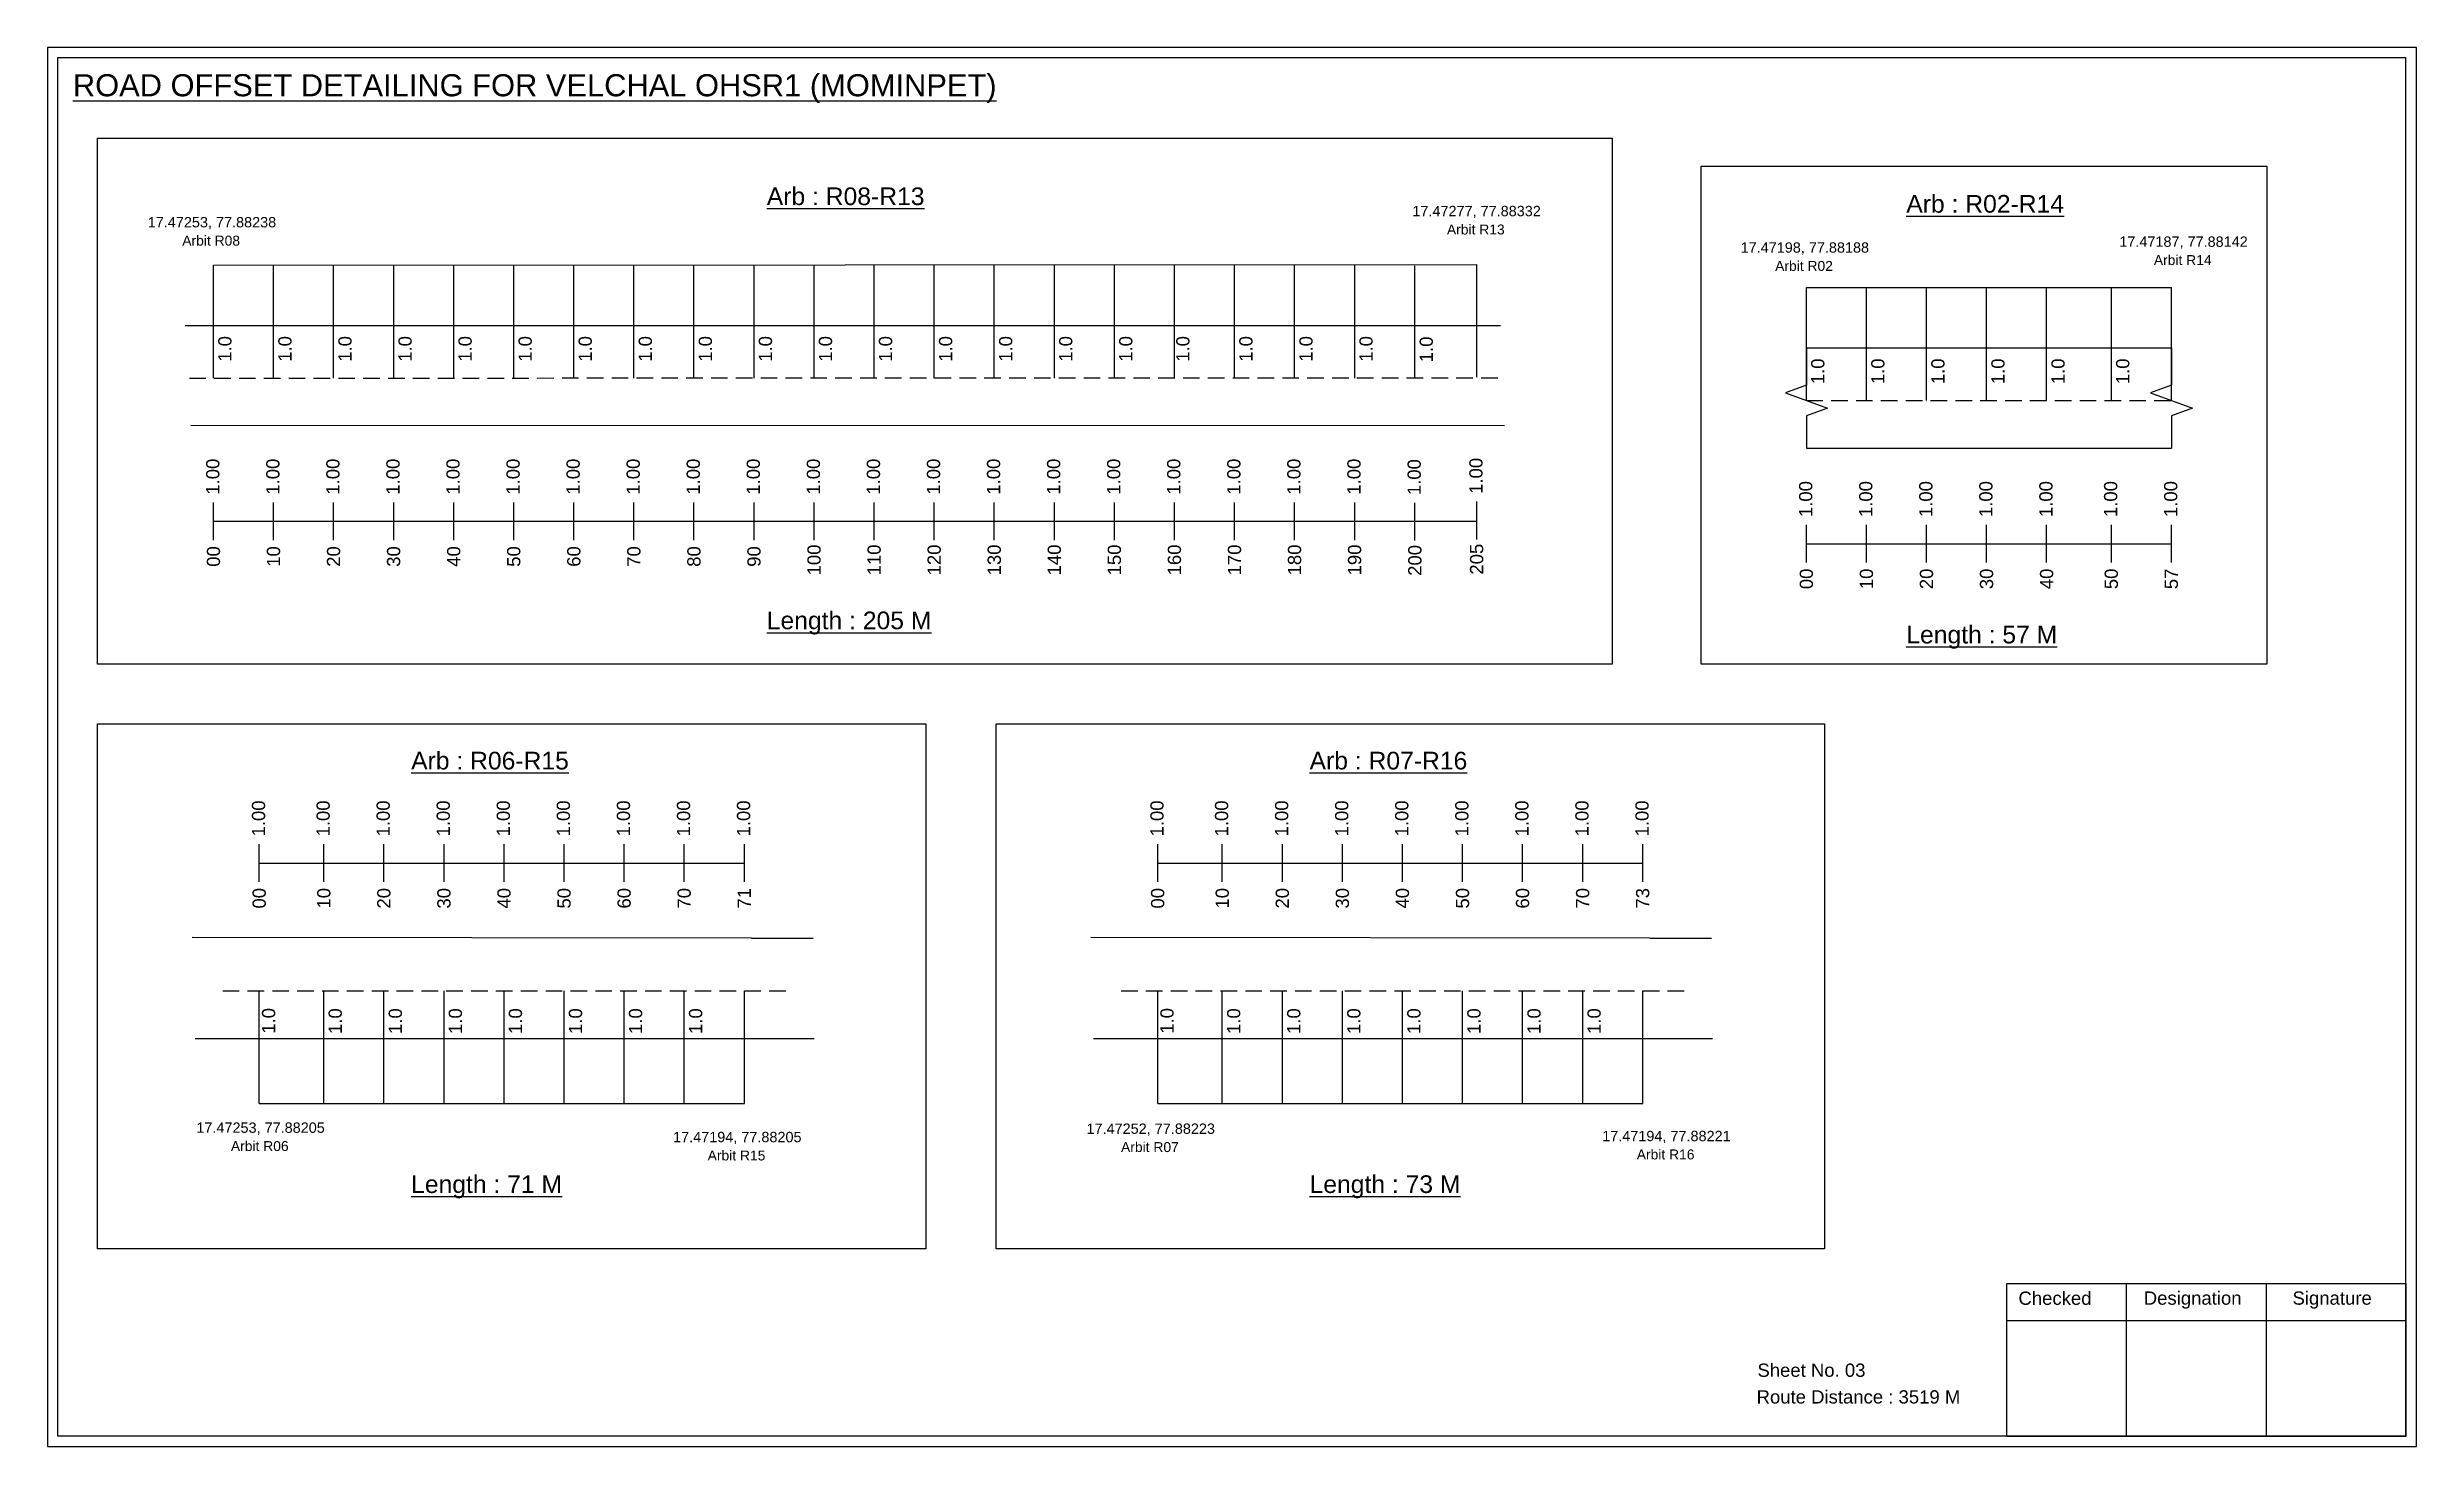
# Model space of a CAD drawing. Header units: inches. Extents: x 740 to 9019, y 644 to 1868.
# Drawn here: x 5754 to 6291, y 1463 to 1780 of the extents above; entities that cross this region are included whole.
import ezdxf

# ---------------------------------------------------------------- set-up
doc = ezdxf.new("R2010")
doc.units = ezdxf.units.IN
doc.header["$MEASUREMENT"] = 0
doc.linetypes.add('DASHED2', pattern=[0.375, 0.25, -0.125])
doc.layers.add('PDF_Geometry', color=7, linetype='Continuous')
doc.layers.add('PDF_Text', color=5, linetype='Continuous')
doc.styles.add('PDF Arial', font='arial.ttf')
doc.styles.get("Standard").update_dxf_attribs({"font": 'arial.ttf'})

msp = doc.modelspace()

# ---------------------------------------------------------------- texts
at = {"color": 242, "true_color": 0xcd2027}
for s, height, p in [('%%UROAD OFFSET DETAILING FOR VELCHAL OHSR1 (MOMINPET)', 5, (5760.27, 1769.05)), ('%%UArb : R08-R13', 4, (5917.39, 1744.42)), ('%%UArb : R02-R14', 4, (6175.42, 1742.71)), ('%%ULength : 205 M', 4, (5917.39, 1648.42)), ('%%ULength : 57 M', 4, (6175.42, 1645.21)), ('%%UArb : R06-R15', 4, (5836.86, 1616.68)), ('%%UArb : R07-R16', 4, (6040.3, 1616.68)), ('%%ULength : 71 M', 4, (5836.86, 1520.81)), ('%%ULength : 73 M', 4, (6040.3, 1520.81))]:
    msp.add_text(s, height=height, dxfattribs=at).set_placement(p)
at = {"color": 5}
for s, height, p in [('17.47277, 77.88332', 2.34, (6063.58, 1741.91)), ('17.47253, 77.88238', 2.34, (5777.22, 1739.38)), ('Arbit R13', 2.246, (6071.4, 1737.78)), ('Arbit R08', 2.246, (5785.04, 1735.26)), ('17.47198, 77.88188', 2.34, (6137.9, 1733.65)), ('17.47187, 77.88142', 2.34, (6223.65, 1734.98)), ('Arbit R14', 2.246, (6231.47, 1730.86)), ('Arbit R02', 2.246, (6145.72, 1729.53)), ('17.47253, 77.88205', 2.34, (5788.23, 1534.43)), ('17.47194, 77.88205', 2.34, (5896.18, 1532.31)), ('17.47252, 77.88223', 2.34, (5989.79, 1534.2)), ('17.47194, 77.88221', 2.34, (6106.56, 1532.54)), ('Arbit R06', 2.246, (5796.05, 1530.31)), ('Arbit R15', 2.246, (5904, 1528.18)), ('Arbit R07', 2.246, (5997.61, 1530.08)), ('Arbit R16', 2.246, (6114.38, 1528.41))]:
    msp.add_text(s, height=height, dxfattribs=at).set_placement(p)
for p in [(5796.18, 1708.95), (5809.78, 1708.95), (5823.38, 1708.95), (5836.98, 1708.95), (5850.58, 1708.95), (5864.18, 1708.95), (5877.78, 1708.95), (5891.38, 1708.95), (5904.98, 1708.95), (5918.58, 1708.95), (5932.18, 1708.95), (5945.78, 1708.95), (5959.38, 1708.95), (5972.98, 1708.95), (5986.58, 1708.95), (6000.18, 1708.95), (6013.1, 1708.95), (6027.38, 1708.95), (6040.98, 1708.95), (6054.58, 1708.95), (6068.22, 1708.85), (6156.87, 1703.88), (6170.47, 1703.88), (6184.07, 1703.88), (6197.67, 1703.88), (6211.27, 1703.88), (6225.92, 1703.88), (5806.08, 1556.85), (5821.17, 1556.8), (5834.77, 1556.8), (5848.37, 1556.8), (5861.97, 1556.8), (5875.57, 1556.8), (5889.17, 1556.8), (5902.77, 1556.8), (6009.51, 1556.85), (6024.61, 1556.8), (6038.21, 1556.8), (6051.81, 1556.8), (6065.41, 1556.8), (6079.01, 1556.8), (6092.61, 1556.8), (6106.21, 1556.8)]:
    msp.add_text('1.0', height=3, rotation=90).set_placement(p)
at = {"color": 217, "true_color": 0x93278f}
for s, p in [('1.00', (5793.44, 1678.87)), ('1.00', (5807.04, 1678.87)), ('1.00', (5820.64, 1678.87)), ('1.00', (5834.24, 1678.87)), ('1.00', (5847.84, 1678.87)), ('1.00', (5861.44, 1678.87)), ('1.00', (5875.04, 1678.87)), ('1.00', (5888.64, 1678.87)), ('1.00', (5902.24, 1678.87)), ('1.00', (5915.84, 1678.87)), ('1.00', (5929.44, 1678.87)), ('1.00', (5943.04, 1678.87)), ('1.00', (5956.64, 1678.87)), ('1.00', (5970.24, 1678.87)), ('1.00', (5983.84, 1678.87)), ('1.00', (5997.44, 1678.87)), ('1.00', (6011.04, 1678.87)), ('1.00', (6024.64, 1678.87)), ('1.00', (6038.24, 1678.87)), ('1.00', (6051.84, 1678.87)), ('1.00', (6065.48, 1678.77)), ('1.00', (6079.47, 1679.05)), ('1.00', (6154.13, 1673.8)), ('1.00', (6167.73, 1673.8)), ('1.00', (6181.33, 1673.8)), ('1.00', (6194.93, 1673.8)), ('1.00', (6208.53, 1673.8)), ('1.00', (6223.18, 1673.8)), ('1.00', (6236.78, 1673.8)), ('00', (5793.59, 1662.55)), ('10', (5807.19, 1662.55)), ('20', (5820.79, 1662.55)), ('30', (5834.39, 1662.55)), ('40', (5847.99, 1662.55)), ('50', (5861.59, 1662.55)), ('60', (5875.19, 1662.55)), ('70', (5888.79, 1662.55)), ('80', (5902.39, 1662.55)), ('90', (5915.99, 1662.55)), ('100', (5929.59, 1660.6)), ('110', (5943.19, 1660.6)), ('120', (5956.79, 1660.6)), ('130', (5970.39, 1660.6)), ('140', (5983.99, 1660.6)), ('150', (5997.59, 1660.6)), ('160', (6011.19, 1660.6)), ('170', (6024.79, 1660.6)), ('180', (6038.39, 1660.6)), ('190', (6051.99, 1660.6)), ('200', (6065.63, 1660.5)), ('205', (6079.62, 1660.78)), ('00', (6154.28, 1657.48)), ('10', (6167.88, 1657.48)), ('20', (6181.48, 1657.48)), ('30', (6195.08, 1657.48)), ('40', (6208.68, 1657.48)), ('50', (6223.33, 1657.48)), ('57', (6236.93, 1657.48)), ('1.00', (5803.8, 1601.51)), ('1.00', (5818.43, 1601.51)), ('1.00', (5832.03, 1601.51)), ('1.00', (5845.63, 1601.51)), ('1.00', (5859.23, 1601.51)), ('1.00', (5872.83, 1601.51)), ('1.00', (5886.43, 1601.51)), ('1.00', (5900.03, 1601.51)), ('1.00', (5913.63, 1601.51)), ('1.00', (6007.24, 1601.51)), ('1.00', (6021.87, 1601.51)), ('1.00', (6035.47, 1601.51)), ('1.00', (6049.07, 1601.51)), ('1.00', (6062.67, 1601.51)), ('1.00', (6076.27, 1601.51)), ('1.00', (6089.87, 1601.51)), ('1.00', (6103.47, 1601.51)), ('1.00', (6117.07, 1601.51)), ('00', (5803.95, 1585.19)), ('10', (5818.58, 1585.19)), ('20', (5832.18, 1585.19)), ('30', (5845.78, 1585.19)), ('40', (5859.38, 1585.19)), ('50', (5872.98, 1585.19)), ('60', (5886.58, 1585.19)), ('70', (5900.18, 1585.19)), ('71', (5913.78, 1585.19)), ('00', (6007.39, 1585.19)), ('10', (6022.02, 1585.19)), ('20', (6035.62, 1585.19)), ('30', (6049.22, 1585.19)), ('40', (6062.82, 1585.19)), ('50', (6076.42, 1585.19)), ('60', (6090.02, 1585.19)), ('70', (6103.62, 1585.19)), ('73', (6117.22, 1585.19))]:
    msp.add_text(s, height=3, rotation=90, dxfattribs=at).set_placement(p)
for s, p in [('Sheet No. 03', (6141.71, 1479.2)), ('Route Distance : 3519 M', (6141.52, 1473.16))]:
    msp.add_text(s, height=3).set_placement(p)
at = {"layer": 'PDF_Text', "color": 7, "attachment_point": 7, "style": 'PDF Arial'}
for s, insert, char_height in [('Checked', (6200.81, 1495.45), 3.001), ('Designation', (6229.19, 1494.62), 3.0006), ('Signature', (6262.87, 1494.62), 3.001)]:
    msp.add_mtext(s, dxfattribs=dict(at, insert=insert, char_height=char_height))

# ---------------------------------------------------------------- linework, layer by layer
at = {"color": 5}
for p, q in [((5792.11, 1730.79), (6078.14, 1730.98)), ((6152.8, 1725.74), (6235.46, 1725.74)), ((5802.48, 1541.07), (5912.31, 1541.07)), ((6005.91, 1541.07), (6115.74, 1541.07))]:
    msp.add_line(p, q, dxfattribs=at)
for p, q in [((5792.11, 1705.28), (5792.11, 1730.81)), ((5805.71, 1705.28), (5805.71, 1730.81)), ((5819.31, 1705.28), (5819.31, 1730.81)), ((5832.91, 1705.28), (5832.91, 1730.81)), ((5846.51, 1705.28), (5846.51, 1730.81)), ((5860.11, 1705.28), (5860.11, 1730.81)), ((5873.71, 1705.28), (5873.71, 1730.81)), ((5887.31, 1705.28), (5887.31, 1730.81)), ((5900.91, 1705.28), (5900.91, 1730.81)), ((5914.51, 1705.28), (5914.51, 1730.81)), ((5928.11, 1705.28), (5928.11, 1730.81)), ((5941.71, 1705.28), (5941.71, 1730.81)), ((5955.31, 1705.28), (5955.31, 1730.81)), ((5968.91, 1705.28), (5968.91, 1730.81)), ((5982.51, 1705.28), (5982.51, 1730.81)), ((5996.11, 1705.28), (5996.11, 1730.81)), ((6009.71, 1705.28), (6009.71, 1730.81)), ((6023.31, 1705.28), (6023.31, 1730.81)), ((6036.91, 1705.28), (6036.91, 1730.81)), ((6050.51, 1705.28), (6050.51, 1730.81)), ((6064.15, 1705.44), (6064.15, 1730.71)), ((6078.14, 1705.45), (6078.14, 1730.99)), ((6152.8, 1700.2), (6152.8, 1725.74)), ((6166.4, 1700.2), (6166.4, 1725.74)), ((6180, 1700.2), (6180, 1725.74)), ((6193.6, 1700.2), (6193.6, 1725.74)), ((6207.2, 1700.2), (6207.2, 1725.74)), ((6221.86, 1700.21), (6221.86, 1725.74)), ((6235.46, 1700.21), (6235.46, 1725.74)), ((5785.7, 1717.16), (6083.54, 1717.16)), ((6152.8, 1712.09), (6235.46, 1712.09)), ((5786.95, 1694.59), (6084.44, 1694.55)), ((6152.8, 1689.4), (6235.46, 1689.4)), ((5913.91, 1578.49), (5787.3, 1578.67)), ((5913.91, 1578.49), (5927.86, 1578.49)), ((6117.34, 1578.49), (5990.73, 1578.67)), ((6117.34, 1578.49), (6131.29, 1578.49)), ((5802.48, 1541.07), (5802.48, 1566.6)), ((5817.11, 1541.07), (5817.11, 1566.6)), ((5830.71, 1541.07), (5830.71, 1566.6)), ((5844.31, 1541.07), (5844.31, 1566.6)), ((5857.91, 1541.07), (5857.91, 1566.6)), ((5871.51, 1541.07), (5871.51, 1566.6)), ((5885.11, 1541.07), (5885.11, 1566.6)), ((5898.71, 1541.07), (5898.71, 1566.6)), ((5912.31, 1541.07), (5912.31, 1566.6)), ((6005.91, 1541.07), (6005.91, 1566.6)), ((6020.54, 1541.07), (6020.54, 1566.6)), ((6034.14, 1541.07), (6034.14, 1566.6)), ((6047.74, 1541.07), (6047.74, 1566.6)), ((6061.34, 1541.07), (6061.34, 1566.6)), ((6074.94, 1541.07), (6074.94, 1566.6)), ((6088.54, 1541.07), (6088.54, 1566.6)), ((6102.14, 1541.07), (6102.14, 1566.6)), ((6115.74, 1541.07), (6115.74, 1566.6)), ((5787.93, 1555.8), (5913.91, 1555.8)), ((5913.91, 1555.8), (5928.11, 1555.8)), ((5991.36, 1555.8), (6117.34, 1555.8)), ((6117.34, 1555.8), (6131.54, 1555.8))]:
    msp.add_line(p, q)
at = {"linetype": 'DASHED2', "ltscale": 15}
for p, q in [((5786.65, 1705.27), (6083.14, 1705.33)), ((6152.8, 1700.21), (6235.46, 1700.21)), ((5794.2, 1566.6), (5922.88, 1566.6)), ((5997.63, 1566.6), (6126.31, 1566.6))]:
    msp.add_line(p, q, dxfattribs=at)
at = {"color": 217, "true_color": 0x93278f}
for p, q in [((5792.11, 1668.58), (5792.11, 1677.13)), ((5805.71, 1668.58), (5805.71, 1677.13)), ((5819.31, 1668.58), (5819.31, 1677.13)), ((5832.91, 1668.58), (5832.91, 1677.13)), ((5846.51, 1668.58), (5846.51, 1677.13)), ((5860.11, 1668.58), (5860.11, 1677.13)), ((5873.71, 1668.58), (5873.71, 1677.13)), ((5887.31, 1668.58), (5887.31, 1677.13)), ((5900.91, 1668.58), (5900.91, 1677.13)), ((5914.51, 1668.58), (5914.51, 1677.13)), ((5928.11, 1668.58), (5928.11, 1677.13)), ((5941.71, 1668.58), (5941.71, 1677.13)), ((5955.31, 1668.58), (5955.31, 1677.13)), ((5968.91, 1668.58), (5968.91, 1677.13)), ((5982.51, 1668.58), (5982.51, 1677.13)), ((5996.11, 1668.58), (5996.11, 1677.13)), ((6009.71, 1668.58), (6009.71, 1677.13)), ((6023.31, 1668.58), (6023.31, 1677.13)), ((6036.91, 1668.58), (6036.91, 1677.13)), ((6050.51, 1668.58), (6050.51, 1677.13)), ((6064.15, 1668.48), (6064.15, 1677.03)), ((6078.14, 1668.75), (6078.14, 1677.31)), ((5792.11, 1672.85), (6078.14, 1672.9)), ((6152.8, 1663.5), (6152.8, 1672.06)), ((6166.4, 1663.5), (6166.4, 1672.06)), ((6180, 1663.5), (6180, 1672.06)), ((6193.6, 1663.5), (6193.6, 1672.06)), ((6207.2, 1663.5), (6207.2, 1672.06)), ((6221.86, 1663.51), (6221.86, 1672.07)), ((6235.46, 1663.51), (6235.46, 1672.07)), ((6152.8, 1667.77), (6235.46, 1667.78)), ((5802.48, 1591.21), (5802.48, 1599.77)), ((5817.11, 1591.21), (5817.11, 1599.77)), ((5830.71, 1591.21), (5830.71, 1599.77)), ((5844.31, 1591.21), (5844.31, 1599.77)), ((5857.91, 1591.21), (5857.91, 1599.77)), ((5871.51, 1591.21), (5871.51, 1599.77)), ((5885.11, 1591.21), (5885.11, 1599.77)), ((5898.71, 1591.21), (5898.71, 1599.77)), ((5912.31, 1591.21), (5912.31, 1599.77)), ((6005.91, 1591.21), (6005.91, 1599.77)), ((6020.54, 1591.21), (6020.54, 1599.77)), ((6034.14, 1591.21), (6034.14, 1599.77)), ((6047.74, 1591.21), (6047.74, 1599.77)), ((6061.34, 1591.21), (6061.34, 1599.77)), ((6074.94, 1591.21), (6074.94, 1599.77)), ((6088.54, 1591.21), (6088.54, 1599.77)), ((6102.14, 1591.21), (6102.14, 1599.77)), ((6115.74, 1591.21), (6115.74, 1599.77)), ((5802.48, 1595.49), (5912.31, 1595.49)), ((6005.91, 1595.49), (6115.74, 1595.49))]:
    msp.add_line(p, q, dxfattribs=at)
for points in [[(5765.88, 1759.54), (6108.78, 1759.54), (6108.78, 1640.54), (5765.88, 1640.54)], [(6128.94, 1753.22), (6257.03, 1753.22), (6257.03, 1640.54), (6128.94, 1640.54)], [(5765.88, 1627.02), (5953.44, 1627.02), (5953.44, 1508.19), (5765.88, 1508.19)], [(5969.31, 1627.02), (6156.87, 1627.02), (6156.87, 1508.19), (5969.31, 1508.19)]]:
    msp.add_lwpolyline(points, close=True)
at = {"linetype": 'Continuous'}
for points in [[(6152.8, 1712.09), (6152.8, 1703.66), (6148.06, 1701.93), (6157.55, 1698.48), (6152.8, 1696.75), (6152.8, 1689.4)], [(6235.46, 1712.09), (6235.46, 1703.66), (6230.71, 1701.93), (6240.2, 1698.48), (6235.46, 1696.75), (6235.46, 1689.4)]]:
    msp.add_lwpolyline(points, dxfattribs=at)
at = {"layer": 'PDF_Geometry'}
for points in [[(5754.5, 1780.12), (5754.5, 1463.41), (6290.97, 1463.41), (6290.97, 1780.12)], [(5756.82, 1777.79), (5756.82, 1465.83), (6288.55, 1465.83), (6288.55, 1777.79)]]:
    msp.add_lwpolyline(points, close=True, dxfattribs=at)
at = {"layer": 'PDF_Geometry', "color": 242, "true_color": 0xcc1f26}
msp.add_lwpolyline([(6288.55, 1465.73), (6198.21, 1465.73), (6198.21, 1500.34), (6288.55, 1500.34)], close=True, dxfattribs=at)
for points in [[(6225.19, 1500.34), (6225.19, 1465.73)], [(6256.92, 1500.34), (6256.92, 1465.73)], [(6198.21, 1491.97), (6288.55, 1491.97)]]:
    msp.add_lwpolyline(points, dxfattribs=at)

msp.set_redraw_order([(e.dxf.handle, doc.entitydb.next_handle()) for e in msp.query("TEXT MTEXT ATTDEF DIMENSION ARC_DIMENSION")])  # texts and dimensions are drawn at this point

doc.saveas('drawing.dxf')
